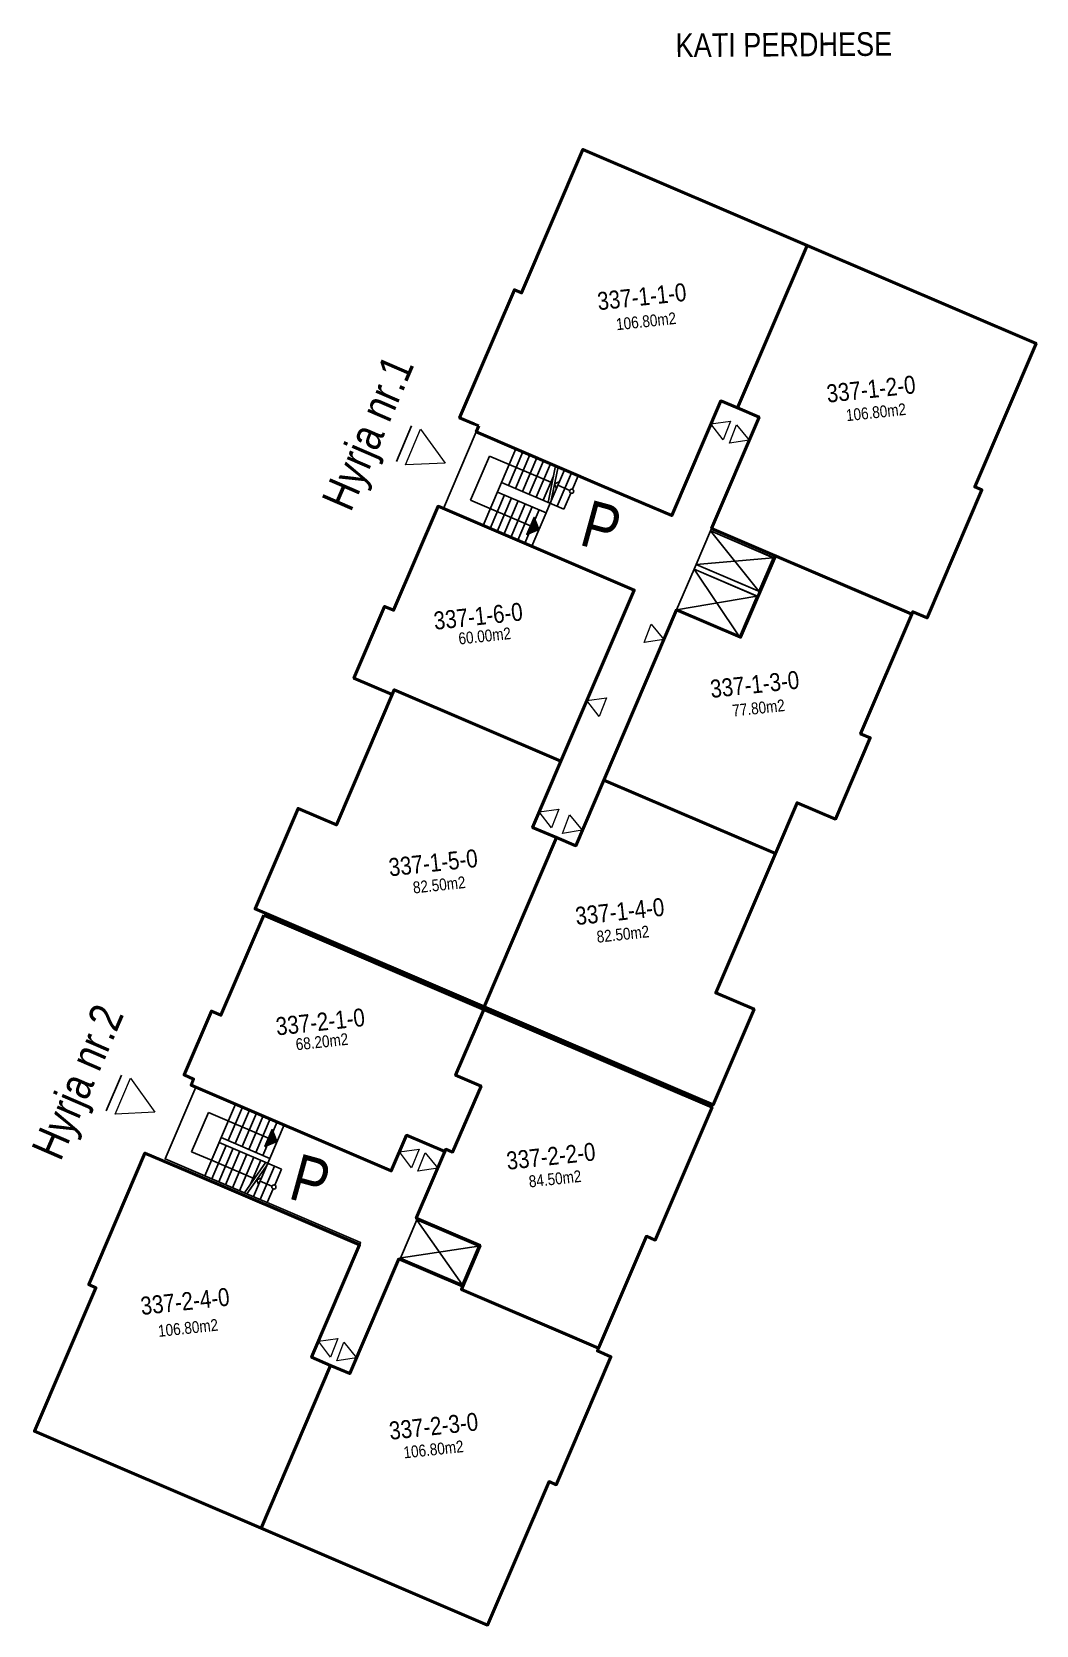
# Model space of a CAD drawing. Header units: feet. Extents: x 7511556 to 15025454, y 4692891 to 9386290.
# Drawn here: x 7512208.1 to 7512246.8, y 4692942.8 to 4693004.1 of the extents above; entities that cross this region are included whole.
import ezdxf
from ezdxf.enums import TextEntityAlignment as Align

# ---------------------------------------------------------------- set-up
doc = ezdxf.new("R2010")
doc.units = ezdxf.units.FT
doc.header["$MEASUREMENT"] = 0
doc.layers.add('07 Kati 5', color=7, linetype='Continuous', lineweight=50)
doc.layers.add('Dyert', color=133, linetype='Continuous', lineweight=5)
doc.styles.add('Dimensionet CM', font='swissc.ttf', dxfattribs={"height": 15})

msp = doc.modelspace()

# ---------------------------------------------------------------- texts
at = {"layer": 'Dyert', "color": 0, "lineweight": 20, "style": 'Dimensionet CM'}
for s, p in [('337-1-1-0', (7512231.591, 4692993.912)), ('337-1-2-0', (7512240.402, 4692990.36)), ('337-1-6-0', (7512225.3, 4692981.629)), ('337-1-3-0', (7512235.929, 4692979.008)), ('337-1-5-0', (7512223.569, 4692972.151)), ('337-1-4-0', (7512230.744, 4692970.277)), ('337-2-1-0', (7512219.231, 4692966.035)), ('337-2-2-0', (7512228.096, 4692960.871)), ('337-2-4-0', (7512214.029, 4692955.29)), ('337-2-3-0', (7512223.586, 4692950.492))]:
    msp.add_text(s, height=0.6912, rotation=6.14159, dxfattribs=at).set_placement(p, align=Align.MIDDLE_CENTER)
at = {"layer": 'Dyert', "color": 0, "style": 'Dimensionet CM'}
for s, p in [('Hyrja nr.1', (7512220.397, 4692985.591)), ('Hyrja nr.2', (7512209.242, 4692960.635))]:
    msp.add_text(s, height=1.2486, rotation=66.62305, dxfattribs=at).set_placement(p)
at = {"layer": 'Dyert', "color": 0, "lineweight": 20, "attachment_point": 3, "style": 'Dimensionet CM'}
for s, insert, char_height, width, rotation in [('KATI PERDHESE', (7512241.212, 4693004.081), 0.90864, 19.80262, 0.38126), ('106.80m2', (7512232.881, 4692993.316), 0.4543, 1.72962, 6.14159), ('106.80m2', (7512241.719, 4692989.819), 0.4543, 1.72962, 6.14159), ('P', (7512230.931, 4692985.757), 1.797, 28.89517, 344.66256), ('60.00m2', (7512226.533, 4692981.203), 0.4543, 1.72962, 6.14159), ('77.80m2', (7512237.06, 4692978.435), 0.4543, 1.72962, 6.14159), ('82.50m2', (7512224.783, 4692971.633), 0.4543, 1.72962, 6.14159), ('82.50m2', (7512231.846, 4692969.74), 0.4543, 1.72962, 6.14159), ('68.20m2', (7512220.277, 4692965.605), 0.4543, 1.72962, 6.14159), ('P', (7512219.749, 4692960.628), 1.797, 28.89517, 344.66256), ('84.50m2', (7512229.238, 4692960.335), 0.4543, 1.72962, 6.14159), ('106.80m2', (7512215.273, 4692954.619), 0.4543, 1.72962, 6.14159), ('106.80m2', (7512224.709, 4692949.949), 0.4543, 1.72962, 6.14159)]:
    msp.add_mtext(s, dxfattribs=dict(at, insert=insert, char_height=char_height, width=width, rotation=rotation))

# ---------------------------------------------------------------- hatches: boundary and pattern name
at = {"layer": '07 Kati 5', "transparency": 33554687}
h = msp.add_hatch(color=0, dxfattribs=at)
h.dxf.hatch_style = 1
h.paths.add_polyline_path([(7512227.633, 4692984.958), (7512227.447, 4692985.422), (7512227.169, 4692984.772)])
h = msp.add_hatch(color=0, dxfattribs=at)
h.dxf.hatch_style = 1
h.paths.add_polyline_path([(7512217.563, 4692961.428), (7512217.099, 4692961.242), (7512217.377, 4692961.893)])

# ---------------------------------------------------------------- linework, layer by layer
for p, q in [((7512222.74, 4692988.945), (7512222.158, 4692987.567)), ((7512211.584, 4692963.989), (7512211.002, 4692962.611))]:
    msp.add_line(p, q)
at = {"color": 0, "ltscale": 10}
for p, q in [((7512225.491, 4692985.113), (7512226.75, 4692988.055)), ((7512225.004, 4692986.083), (7512225.732, 4692987.784)), ((7512225.732, 4692987.784), (7512226.495, 4692987.457)), ((7512226.2, 4692986.768), (7512228.599, 4692985.741)), ((7512226.042, 4692986.4), (7512227.908, 4692985.602)), ((7512215.972, 4692962.871), (7512214.792, 4692960.113)), ((7512214.934, 4692962.554), (7512214.285, 4692961.037)), ((7512214.285, 4692961.037), (7512215.048, 4692960.71)), ((7512215.343, 4692961.4), (7512217.742, 4692960.373)), ((7512215.422, 4692961.584), (7512217.288, 4692960.785))]:
    msp.add_line(p, q, dxfattribs=at)
at = {"color": 0, "lineweight": 40}
for points in [[(7512225.323, 4692988.938), (7512225.139, 4692989.017), (7512225.139, 4692989.017), (7512224.587, 4692989.253), (7512226.692, 4692994.172), (7512226.968, 4692994.054), (7512229.329, 4692999.569), (7512237.947, 4692995.881), (7512235.272, 4692989.63), (7512234.627, 4692989.901), (7512232.74, 4692985.492), (7512230.051, 4692986.643), (7512230.051, 4692986.643), (7512225.224, 4692988.708)], [(7512241.74, 4692981.803), (7512241.969, 4692981.705), (7512242.009, 4692981.797), (7512242.56, 4692981.561), (7512244.665, 4692986.48), (7512244.39, 4692986.598), (7512246.75, 4692992.114), (7512237.947, 4692995.881), (7512235.272, 4692989.63), (7512236.098, 4692989.271), (7512234.27, 4692985), (7512236.959, 4692983.849), (7512236.959, 4692983.849), (7512241.74, 4692981.803)], [(7512228.484, 4692976.056), (7512231.297, 4692982.629), (7512223.758, 4692985.855), (7512222.047, 4692981.856), (7512221.702, 4692982.004), (7512220.522, 4692979.246), (7512221.993, 4692978.616), (7512222.072, 4692978.8)], [(7512236.729, 4692983.948), (7512235.39, 4692980.818), (7512232.93, 4692981.87), (7512230.131, 4692975.329), (7512230.129, 4692975.325), (7512236.726, 4692972.502), (7512237.561, 4692974.455), (7512239.032, 4692973.825), (7512240.37, 4692976.951), (7512240.002, 4692977.108), (7512241.969, 4692981.705), (7512236.959, 4692983.849), (7512236.959, 4692983.849)], [(7512228.484, 4692976.056), (7512227.394, 4692973.509), (7512228.314, 4692973.116), (7512225.528, 4692966.607), (7512218.196, 4692969.745), (7512218.196, 4692969.745), (7512216.725, 4692970.374), (7512218.378, 4692974.235), (7512219.849, 4692973.606), (7512222.072, 4692978.8)], [(7512230.129, 4692975.325), (7512229.049, 4692972.801), (7512228.314, 4692973.116), (7512225.528, 4692966.607), (7512232.86, 4692963.469), (7512232.86, 4692963.469), (7512234.331, 4692962.84), (7512235.905, 4692966.517), (7512234.434, 4692967.147), (7512236.726, 4692972.502)], [(7512217.056, 4692970.13), (7512215.411, 4692966.287), (7512215.044, 4692966.444), (7512213.993, 4692963.99), (7512214.361, 4692963.832), (7512214.262, 4692963.602), (7512221.96, 4692960.303), (7512222.546, 4692961.673), (7512222.546, 4692961.673), (7512224.017, 4692961.043), (7512224.057, 4692961.135), (7512224.316, 4692961.024), (7512225.411, 4692963.557), (7512224.43, 4692963.977), (7512225.514, 4692966.51)], [(7512224.057, 4692961.135), (7512222.921, 4692958.483), (7512225.376, 4692957.432), (7512224.656, 4692955.75), (7512229.929, 4692953.493), (7512231.768, 4692957.791), (7512232.108, 4692957.645), (7512234.294, 4692962.753), (7512225.514, 4692966.51), (7512224.43, 4692963.977), (7512225.411, 4692963.557), (7512224.316, 4692961.024)], [(7512214.146, 4692960.28), (7512214.146, 4692960.28), (7512214.146, 4692960.28), (7512212.491, 4692960.988), (7512210.327, 4692955.932), (7512210.603, 4692955.814), (7512208.242, 4692950.298), (7512216.953, 4692946.57), (7512219.628, 4692952.821), (7512218.895, 4692953.14), (7512220.742, 4692957.457), (7512218.053, 4692958.608), (7512218.053, 4692958.608), (7512214.146, 4692960.28)], [(7512228.798, 4692953.977), (7512229.929, 4692953.493), (7512229.881, 4692953.383), (7512230.405, 4692953.159), (7512228.3, 4692948.24), (7512228.025, 4692948.358), (7512225.664, 4692942.842), (7512216.953, 4692946.57), (7512219.628, 4692952.821), (7512220.366, 4692952.511), (7512222.253, 4692956.92), (7512224.707, 4692955.869), (7512224.656, 4692955.75), (7512228.798, 4692953.977)]]:
    msp.add_lwpolyline(points, close=True, dxfattribs=at)
at = {"color": 0}
for points in [[(7512225.224, 4692988.708), (7512232.74, 4692985.492), (7512234.627, 4692989.901), (7512236.098, 4692989.271), (7512234.231, 4692984.908), (7512236.69, 4692983.856), (7512236.137, 4692982.564), (7512233.678, 4692983.617), (7512233.599, 4692983.433), (7512236.058, 4692982.381), (7512235.39, 4692980.818), (7512232.93, 4692981.87), (7512229.049, 4692972.801), (7512227.394, 4692973.509), (7512231.297, 4692982.629), (7512223.965, 4692985.766)], [(7512233.678, 4692983.617), (7512236.091, 4692982.584), (7512236.644, 4692983.875), (7512234.231, 4692984.908)], [(7512233.599, 4692983.433), (7512236.013, 4692982.4), (7512235.344, 4692980.837), (7512232.93, 4692981.87)], [(7512214.446, 4692963.524), (7512221.962, 4692960.307), (7512222.546, 4692961.673), (7512224.017, 4692961.043), (7512222.921, 4692958.483), (7512225.376, 4692957.432), (7512224.707, 4692955.869), (7512222.253, 4692956.92), (7512220.366, 4692952.511), (7512218.895, 4692953.14), (7512220.782, 4692957.549), (7512213.266, 4692960.766)], [(7512222.943, 4692958.419), (7512225.31, 4692957.406), (7512224.681, 4692955.935), (7512222.314, 4692956.948)]]:
    msp.add_lwpolyline(points, close=True, dxfattribs=at)
for points in [[(7512226.466, 4692986.654), (7512227.017, 4692987.941)], [(7512228.094, 4692986.773), (7512226.495, 4692987.457)], [(7512226.733, 4692986.54), (7512227.284, 4692987.827)], [(7512226.999, 4692986.426), (7512227.55, 4692987.713)], [(7512227.266, 4692986.312), (7512227.817, 4692987.599)], [(7512227.533, 4692986.197), (7512228.083, 4692987.485)], [(7512227.991, 4692986.001), (7512228.275, 4692987.403)], [(7512228.085, 4692985.961), (7512228.369, 4692987.362)], [(7512227.799, 4692986.083), (7512228.195, 4692987.009)], [(7512228.066, 4692985.969), (7512228.617, 4692987.256)], [(7512228.238, 4692986.714), (7512228.415, 4692986.785)], [(7512228.332, 4692985.855), (7512228.883, 4692987.142)], [(7512228.926, 4692986.504), (7512229.15, 4692987.028)], [(7512225.758, 4692984.999), (7512226.309, 4692986.286)], [(7512226.025, 4692984.885), (7512226.575, 4692986.172)], [(7512228.238, 4692986.714), (7512228.309, 4692986.537)], [(7512228.821, 4692986.462), (7512228.361, 4692986.659)], [(7512228.599, 4692985.741), (7512228.863, 4692986.357)], [(7512226.291, 4692984.771), (7512226.842, 4692986.058)], [(7512226.558, 4692984.657), (7512227.109, 4692985.944)], [(7512226.824, 4692984.543), (7512227.375, 4692985.83)], [(7512227.091, 4692984.429), (7512227.642, 4692985.716)], [(7512227.358, 4692984.314), (7512227.908, 4692985.602)], [(7512227.633, 4692984.958), (7512227.447, 4692985.422), (7512227.169, 4692984.772), (7512227.633, 4692984.958)], [(7512234.231, 4692984.908), (7512236.091, 4692982.584)], [(7512236.644, 4692983.875), (7512233.678, 4692983.617)], [(7512233.599, 4692983.433), (7512235.344, 4692980.837)], [(7512236.013, 4692982.4), (7512232.93, 4692981.87)], [(7512216.239, 4692962.757), (7512215.688, 4692961.469)], [(7512216.506, 4692962.642), (7512215.955, 4692961.355)], [(7512216.772, 4692962.528), (7512216.221, 4692961.241)], [(7512217.039, 4692962.414), (7512216.488, 4692961.127)], [(7512217.305, 4692962.3), (7512216.755, 4692961.013)], [(7512217.572, 4692962.186), (7512217.021, 4692960.899)], [(7512217.563, 4692961.428), (7512217.099, 4692961.242), (7512217.377, 4692961.893), (7512217.563, 4692961.428)], [(7512217.839, 4692962.072), (7512217.288, 4692960.785)], [(7512215.304, 4692961.308), (7512214.792, 4692960.113)], [(7512215.61, 4692961.286), (7512215.059, 4692959.998)], [(7512215.876, 4692961.171), (7512215.325, 4692959.884)], [(7512216.143, 4692961.057), (7512215.592, 4692959.77)], [(7512216.648, 4692960.026), (7512215.048, 4692960.71)], [(7512216.409, 4692960.943), (7512215.859, 4692959.656)], [(7512216.676, 4692960.829), (7512216.125, 4692959.542)], [(7512217.134, 4692960.633), (7512216.317, 4692959.46)], [(7512217.228, 4692960.593), (7512216.411, 4692959.42)], [(7512216.943, 4692960.715), (7512216.546, 4692959.789)], [(7512217.209, 4692960.601), (7512216.658, 4692959.314)], [(7512217.476, 4692960.487), (7512216.925, 4692959.2)], [(7512216.789, 4692959.963), (7512216.966, 4692960.034)], [(7512216.789, 4692959.963), (7512216.86, 4692959.785)], [(7512217.374, 4692959.715), (7512216.914, 4692959.911)], [(7512217.742, 4692960.373), (7512217.479, 4692959.757)], [(7512217.416, 4692959.61), (7512217.192, 4692959.086)], [(7512224.681, 4692955.935), (7512222.954, 4692958.393)], [(7512225.31, 4692957.406), (7512222.34, 4692956.959)]]:
    msp.add_lwpolyline(points, dxfattribs=at)
at = {"color": 0, "ltscale": 10}
for points in [[(7512225.004, 4692986.083), (7512227.308, 4692985.097)], [(7512227.908, 4692985.602), (7512228.066, 4692985.969)], [(7512214.934, 4692962.554), (7512217.238, 4692961.567)], [(7512217.288, 4692960.785), (7512217.209, 4692960.601)]]:
    msp.add_lwpolyline(points, dxfattribs=at)
at = {"color": 0}
for centre in [(7512228.894, 4692986.431), (7512217.447, 4692959.683)]:
    msp.add_circle(centre, 0.08, dxfattribs=at)
at = {"layer": 'Dyert', "color": 0}
for p, q in [((7512222.503, 4692987.445), (7512223.085, 4692988.822)), ((7512223.085, 4692988.822), (7512224.028, 4692987.512)), ((7512224.028, 4692987.512), (7512222.503, 4692987.445)), ((7512211.347, 4692962.489), (7512211.929, 4692963.866)), ((7512211.929, 4692963.866), (7512212.872, 4692962.556)), ((7512212.872, 4692962.556), (7512211.347, 4692962.489))]:
    msp.add_line(p, q, dxfattribs=at)
for points in [[(7512235.004, 4692989.125), (7512234.719, 4692988.411), (7512234.25, 4692989.021)], [(7512235.233, 4692988.986), (7512235.721, 4692988.391), (7512234.961, 4692988.275)], [(7512231.955, 4692981.325), (7512232.443, 4692980.731), (7512231.682, 4692980.614)], [(7512230.233, 4692978.485), (7512229.948, 4692977.771), (7512229.479, 4692978.381)], [(7512228.403, 4692974.208), (7512228.117, 4692973.494), (7512227.649, 4692974.104)], [(7512228.815, 4692973.99), (7512229.304, 4692973.395), (7512228.543, 4692973.279)], [(7512223.028, 4692961.139), (7512222.742, 4692960.425), (7512222.274, 4692961.035)], [(7512223.256, 4692961), (7512223.744, 4692960.406), (7512222.984, 4692960.289)], [(7512219.911, 4692953.856), (7512219.625, 4692953.142), (7512219.157, 4692953.752)], [(7512220.14, 4692953.717), (7512220.628, 4692953.123), (7512219.867, 4692953.006)]]:
    msp.add_lwpolyline(points, close=True, dxfattribs=at)

msp.set_redraw_order([(e.dxf.handle, doc.entitydb.next_handle()) for e in msp.query("TEXT MTEXT ATTDEF DIMENSION ARC_DIMENSION")])  # texts and dimensions are drawn at this point

doc.saveas('drawing.dxf')
